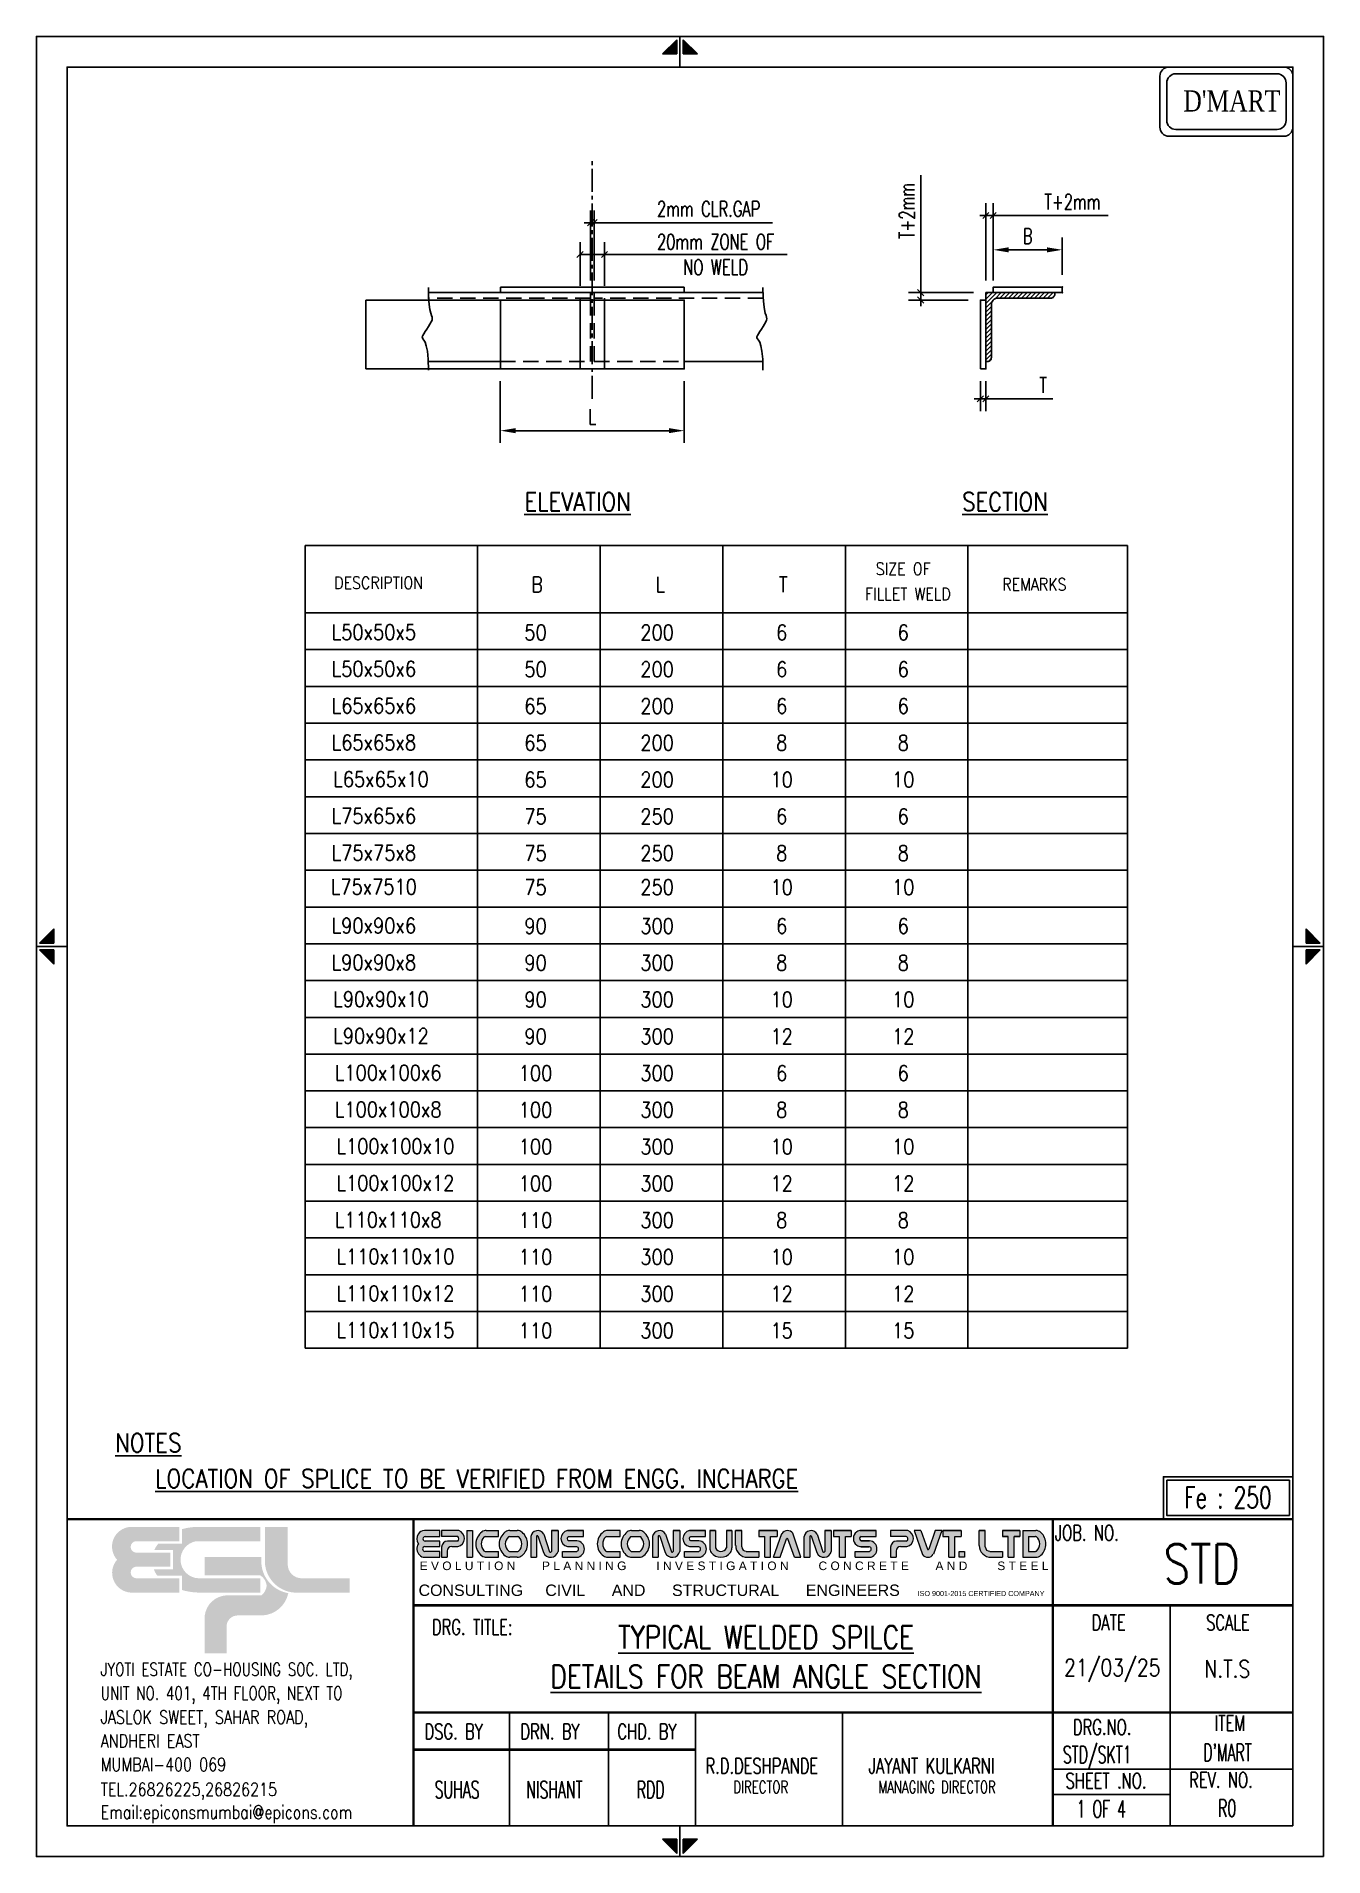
# Model space of a CAD drawing. Header units: millimetres. Extents: x 1506431 to 1626747, y 193580 to 275375.
# Drawn here: x 1506431 to 1527431, y 245675 to 275375 of the extents above; entities that cross this region are included whole.
import ezdxf
from ezdxf.enums import TextEntityAlignment as Align

# ---------------------------------------------------------------- set-up
doc = ezdxf.new("R2010")
doc.units = ezdxf.units.MM
doc.header["$LTSCALE"] = 2
doc.linetypes.add('CENTER2', pattern=[1.125, 0.75, -0.125, 0.125, -0.125])
doc.linetypes.add('HIDDEN', pattern=[0.375, 0.25, -0.125])
doc.layers.add('00 ECPL LOGO', color=250, linetype='Continuous', lineweight=20)
doc.layers.add('00 ELEV-2', color=9, linetype='Continuous', lineweight=30)
for name, color, linetype in [('3CONRED', 1, 'Continuous'), ('BEAM', 4, 'Continuous'), ('CIV-BRC', 3, 'Continuous'), ('CIV-CEN', 1, 'CENTER2'), ('CIV-DIM', 2, 'Continuous'), ('CIV-GIR', 3, 'Continuous'), ('CIV-PLT', 2, 'Continuous'), ('CIV-SYM', 3, 'Continuous'), ('CIV-TBL', 7, 'Continuous'), ('CIV-TIT', 4, 'Continuous'), ('PNA', 8, 'Continuous'), ('S-COLUMN SIZES', 2, 'Continuous'), ('S-TEXT', 2, 'Continuous'), ('S-TEXT-1', 4, 'Continuous'), ('S-TITIL', 6, 'Continuous'), ('S-TITLE', 6, 'Continuous'), ('TEXT', 40, 'Continuous'), ('TEXT (SHEET)', 4, 'Continuous'), ('TEXT NORMAL', 4, 'Continuous'), ('TITEL', 1, 'Continuous'), ('TITLE', 6, 'Continuous')]:
    doc.layers.add(name, color=color, linetype=linetype)
doc.styles.add('ROMAND', font='times.ttf', dxfattribs={"width": 0.7, "height": 1200})
doc.styles.add('ROMANS', font='simplex.shx', dxfattribs={"width": 0.7})
doc.styles.add('SEC. TEXT', font='arial.ttf', dxfattribs={"height": 180})
doc.styles.get("Standard").update_dxf_attribs({"font": 'arial.ttf'})
doc.dimstyles.new('dim100', dxfattribs={"dimtxt": 250, "dimasz": 250, "dimexe": 200, "dimexo": 200, "dimgap": 100, "dimtad": 1, "dimdec": 0, "dimzin": 0, "dimdsep": 46, "dimtxsty": 'ROMANS', "dimcen": 0, "dimclrd": 170, "dimclre": 170, "dimclrt": 4, "dimadec": 0, "dimazin": 0, "dimtfac": 1, "dimtdec": 0, "dimtix": 1, "dimtofl": 0, "dimtmove": 2, "dimatfit": 3, "dimfxl": 0, "dimtolj": 1, "dimtzin": 0, "dimlwd": -1, "dimlwe": -1, "dimarcsym": 0})
doc.dimstyles.get("Standard").update_dxf_attribs({"dimtxt": 0.18, "dimasz": 0.18, "dimexe": 0.18, "dimexo": 0.0625, "dimgap": 0.09, "dimtad": 0, "dimtih": 1, "dimtoh": 1, "dimdec": 4, "dimzin": 0, "dimdsep": 46, "dimtxsty": 'Standard', "dimcen": 0.09, "dimadec": 0, "dimazin": 0, "dimtfac": 1, "dimtdec": 4, "dimtofl": 0, "dimtmove": 0, "dimatfit": 3, "dimfxl": 0, "dimtolj": 1, "dimtzin": 0, "dimarcsym": 0})

msp = doc.modelspace()

# ---------------------------------------------------------------- texts
at = {"layer": 'CIV-TIT', "style": 'ROMANS', "width": 0.85}
for s, p in [('%%uELEVATION', (1515260.40216, 267632.86222)), ('%%uSECTION', (1522233.41576, 267632.86222)), ('%%UNOTES', (1508256, 252276.5)), ('%%ULOCATION OF SPLICE TO BE VERIFIED FROM ENGG. INCHARGE', (1513615, 251694))]:
    msp.add_text(s, height=300, dxfattribs=at).set_placement(p, align=Align.CENTER)
at = {"layer": 'S-TEXT', "style": 'ROMANS', "width": 0.8}
msp.add_text('21/03/25', height=279.415771, dxfattribs=at).set_placement((1523984.0868, 248759.69801), align=Align.MIDDLE_CENTER)
at = {"layer": 'S-TEXT', "style": 'ROMANS'}
for s, width, p in [('N.T.S', 0.8, (1525487.17297, 248738.11094)), ('STD/SKT1', 0.6, (1523178.4373, 247340.11163)), ("D'MART", 0.6, (1525470.41619, 247374.61163)), ('SUHAS', 0.6, (1512929.0962, 246767.28787)), ('NISHANT', 0.6, (1514424.23497, 246767.28787)), ('RDD', 0.6, (1516227.19597, 246767.28787)), ('1 OF 4', 0.6, (1523402.9373, 246452.61163)), ('R0', 0.6, (1525711.27679, 246465.11163))]:
    msp.add_text(s, height=279.415771, dxfattribs=dict(at, width=width)).set_placement(p, align=Align.MIDDLE_LEFT)
at = {"layer": 'S-TEXT-1', "style": 'ROMANS', "width": 0.85}
for s, height, p in [('SIZE OF', 200, (1520573.17394, 266688.1518)), ('DESCRIPTION', 200, (1512014.2379, 266458.82567)), ('B', 250, (1514599.64486, 266433.4457)), ('L', 250, (1516608.34257, 266433.4457)), ('T', 250, (1518615.78875, 266433.4457)), ('REMARKS', 200, (1522713.28178, 266433.4457)), ('FILLET WELD', 200, (1520648.26544, 266278.44662)), ('L50x50x5', 250, (1511937.62317, 265654.82457)), ('50', 250, (1514574.61436, 265648.47958)), ('200', 250, (1516558.28157, 265648.47958)), ('6', 250, (1518590.75825, 265648.47958)), ('6', 250, (1520574.42546, 265648.47958)), ('L50x50x6', 250, (1511937.62317, 265054.82457)), ('50', 250, (1514574.61436, 265048.47958)), ('200', 250, (1516558.28157, 265048.47958)), ('6', 250, (1518590.75825, 265048.47958)), ('6', 250, (1520574.42546, 265048.47958)), ('L65x65x6', 250, (1511937.62317, 264454.82457)), ('65', 250, (1514574.61436, 264448.47958)), ('200', 250, (1516558.28157, 264448.47958)), ('6', 250, (1518590.75825, 264448.47958)), ('6', 250, (1520574.42546, 264448.47958)), ('L65x65x8', 250, (1511937.62317, 263854.82457)), ('65', 250, (1514574.61436, 263848.47958)), ('200', 250, (1516558.28157, 263848.47958)), ('8', 250, (1518590.75825, 263848.47958)), ('8', 250, (1520574.42546, 263848.47958)), ('L65x65x10', 250, (1512054.85865, 263254.82457)), ('65', 250, (1514574.61436, 263248.47958)), ('200', 250, (1516558.28157, 263248.47958)), ('10', 250, (1518590.75825, 263248.47958)), ('10', 250, (1520574.42546, 263248.47958)), ('L75x65x6', 250, (1511937.62317, 262654.82457)), ('75', 250, (1514574.61436, 262648.47958)), ('250', 250, (1516558.28157, 262648.47958)), ('6', 250, (1518590.75825, 262648.47958)), ('6', 250, (1520574.42546, 262648.47958)), ('L75x75x8', 250, (1511937.62317, 262054.82457)), ('75', 250, (1514574.61436, 262048.47958)), ('250', 250, (1516558.28157, 262048.47958)), ('8', 250, (1518590.75825, 262048.47958)), ('8', 250, (1520574.42546, 262048.47958)), ('L75x7510', 250, (1511937.62317, 261499.89873)), ('75', 250, (1514574.61436, 261493.55374)), ('250', 250, (1516558.28157, 261493.55374)), ('10', 250, (1518590.75825, 261493.55374)), ('10', 250, (1520574.42546, 261493.55374)), ('L90x90x6', 250, (1511937.62317, 260865.64676)), ('90', 250, (1514574.61436, 260859.30177)), ('300', 250, (1516558.28157, 260859.30177)), ('6', 250, (1518590.75825, 260859.30177)), ('6', 250, (1520574.42546, 260859.30177)), ('L90x90x8', 250, (1511937.62317, 260265.64676)), ('90', 250, (1514574.61436, 260259.30177)), ('300', 250, (1516558.28157, 260259.30177)), ('8', 250, (1518590.75825, 260259.30177)), ('8', 250, (1520574.42546, 260259.30177)), ('L90x90x10', 250, (1512054.85865, 259665.64676)), ('90', 250, (1514574.61436, 259659.30177)), ('300', 250, (1516558.28157, 259659.30177)), ('10', 250, (1518590.75825, 259659.30177)), ('10', 250, (1520574.42546, 259659.30177)), ('L90x90x12', 250, (1512054.85865, 259065.64676)), ('90', 250, (1514574.61436, 259059.30177)), ('300', 250, (1516558.28157, 259059.30177)), ('12', 250, (1518590.75825, 259059.30177)), ('12', 250, (1520574.42546, 259059.30177)), ('L100x100x6', 250, (1512172.09413, 258465.64676)), ('100', 250, (1514574.61436, 258459.30177)), ('300', 250, (1516558.28157, 258459.30177)), ('6', 250, (1518590.75825, 258459.30177)), ('6', 250, (1520574.42546, 258459.30177)), ('L100x100x8', 250, (1512172.09413, 257865.64676)), ('100', 250, (1514574.61436, 257859.30177)), ('300', 250, (1516558.28157, 257859.30177)), ('8', 250, (1518590.75825, 257859.30177)), ('8', 250, (1520574.42546, 257859.30177)), ('L100x100x10', 250, (1512289.32961, 257265.64676)), ('100', 250, (1514574.61436, 257259.30177)), ('300', 250, (1516558.28157, 257259.30177)), ('10', 250, (1518590.75825, 257259.30177)), ('10', 250, (1520574.42546, 257259.30177)), ('L100x100x12', 250, (1512289.32961, 256665.64676)), ('100', 250, (1514574.61436, 256659.30177)), ('300', 250, (1516558.28157, 256659.30177)), ('12', 250, (1518590.75825, 256659.30177)), ('12', 250, (1520574.42546, 256659.30177)), ('L110x110x8', 250, (1512172.09413, 256065.64676)), ('110', 250, (1514574.61436, 256059.30177)), ('300', 250, (1516558.28157, 256059.30177)), ('8', 250, (1518590.75825, 256059.30177)), ('8', 250, (1520574.42546, 256059.30177)), ('L110x110x10', 250, (1512289.32961, 255465.64676)), ('110', 250, (1514574.61436, 255459.30177)), ('300', 250, (1516558.28157, 255459.30177)), ('10', 250, (1518590.75825, 255459.30177)), ('10', 250, (1520574.42546, 255459.30177)), ('L110x110x12', 250, (1512289.32961, 254865.64676)), ('110', 250, (1514574.61436, 254859.30177)), ('300', 250, (1516558.28157, 254859.30177)), ('12', 250, (1518590.75825, 254859.30177)), ('12', 250, (1520574.42546, 254859.30177)), ('L110x110x15', 250, (1512289.32961, 254265.64676)), ('110', 250, (1514574.61436, 254259.30177)), ('300', 250, (1516558.28157, 254259.30177)), ('15', 250, (1518590.75825, 254259.30177)), ('15', 250, (1520574.42546, 254259.30177))]:
    msp.add_text(s, height=height, dxfattribs=at).set_placement(p, align=Align.MIDDLE)
at = {"layer": 'S-TITIL', "color": 1, "style": 'ROMANS', "width": 0.8}
for s, height, p in [('STD', 638.297872, (1525440.69894, 250451.88444)), ('%%UTYPICAL WELDED SPILCE', 372.3404255, (1518335.85899, 249256.78961)), ('%%UDETAILS FOR BEAM ANGLE SECTION', 372.3404255, (1518335.85899, 248613.28961))]:
    msp.add_text(s, height=height, dxfattribs=at).set_placement(p, align=Align.MIDDLE_CENTER)
at = {"layer": 'S-TITLE', "style": 'ROMANS', "width": 0.7}
msp.add_text('Fe : 250', height=344.833887, dxfattribs=at).set_placement((1525157.37209, 251362.69045, 232575184.54032))
at = {"layer": 'TITEL', "color": 2, "linetype": 'Continuous', "style": 'ROMAND', "width": 0.8}
msp.add_text("D'MART", height=345.006998, dxfattribs=at).set_placement((1525144.22329, 274149.8208))

# ---------------------------------------------------------------- blocks, each defined once
blk = doc.blocks.new('_Oblique')
at = {"color": 0, "linetype": 'ByBlock', "lineweight": -2}
blk.add_line((-0.5, -0.5), (0.5, 0.5), dxfattribs=at)
blk = doc.blocks.new('*D26')
at = {"layer": 'CIV-DIM', "color": 170}
for p, q in [((1520858, 273111), (1520858, 271194)), ((1521722, 271194), (1520658, 271194)), ((1520858, 271194), (1520858, 271294)), ((1520858, 271074), (1520858, 271194)), ((1521632, 271074), (1520658, 271074)), ((1520858, 271074), (1520858, 270974))]:
    blk.add_line(p, q, dxfattribs=at)
at = {"layer": 'Defpoints', "color": 0, "lineweight": -2}
for p in [(1520858, 271194), (1521922, 271194), (1521832, 271074)]:
    blk.add_point(p, dxfattribs=at)
at = {"layer": 'CIV-DIM', "color": 170, "xscale": 100, "yscale": 100, "zscale": 100}
for p, rotation in [((1520858, 271194), 270), ((1520858, 271074), 90)]:
    blk.add_blockref('_Oblique', p, dxfattribs=dict(at, rotation=rotation))
at = {"layer": 'CIV-DIM', "color": 4, "insert": (1520633, 272528), "char_height": 250, "attachment_point": 5, "rotation": 90, "style": 'ROMANS'}
blk.add_mtext('\\A1;T+2mm', dxfattribs=at)
blk = doc.blocks.new('*D24')
at = {"layer": 'CIV-DIM', "color": 170}
for p, q in [((1514000, 269749), (1514000, 268742)), ((1517000, 269749), (1517000, 268742)), ((1514250, 268942), (1516750, 268942))]:
    blk.add_line(p, q, dxfattribs=at)
at = {"layer": 'CIV-DIM', "color": 170, "lineweight": -2}
for points in [[(1514250, 268984), (1514250, 268901), (1514000, 268942)], [(1516750, 268984), (1516750, 268901), (1517000, 268942)]]:
    blk.add_solid(points, dxfattribs=at)
at = {"layer": 'Defpoints', "color": 0, "lineweight": -2}
for p in [(1514000, 269949), (1517000, 269949), (1517000, 268942)]:
    blk.add_point(p, dxfattribs=at)
at = {"layer": 'CIV-DIM', "color": 4, "insert": (1515500, 269167), "char_height": 250, "attachment_point": 5, "style": 'ROMANS'}
blk.add_mtext('\\A1;L', dxfattribs=at)
blk = doc.blocks.new('*D25')
at = {"layer": 'CIV-DIM', "color": 170}
for p, q in [((1515470, 271394), (1515470, 272536)), ((1515530, 271394), (1515530, 272536)), ((1515470, 272336), (1515370, 272336)), ((1515470, 272336), (1515530, 272336)), ((1515530, 272336), (1515630, 272336)), ((1518438, 272336), (1515530, 272336))]:
    blk.add_line(p, q, dxfattribs=at)
at = {"layer": 'Defpoints', "color": 0, "lineweight": -2}
for p in [(1515530, 272336), (1515470, 271194), (1515530, 271194)]:
    blk.add_point(p, dxfattribs=at)
at = {"layer": 'CIV-DIM', "color": 170, "xscale": 100, "yscale": 100, "zscale": 100}
blk.add_blockref('_Oblique', (1515470, 272336), dxfattribs=at)
at = {"layer": 'CIV-DIM', "color": 170, "xscale": 100, "yscale": 100, "zscale": 100, "rotation": 180}
blk.add_blockref('_Oblique', (1515530, 272336), dxfattribs=at)
at = {"layer": 'CIV-DIM', "color": 4, "insert": (1517400, 272561), "char_height": 250, "attachment_point": 5, "style": 'ROMANS'}
blk.add_mtext('\\A1;2mm CLR.GAP', dxfattribs=at)
blk = doc.blocks.new('*D15')
at = {"layer": 'CIV-DIM', "color": 170}
for p, q in [((1515300, 271304), (1515300, 272016)), ((1515700, 271816), (1515300, 271816)), ((1515700, 271304), (1515700, 272016)), ((1518680, 271816), (1515700, 271816))]:
    blk.add_line(p, q, dxfattribs=at)
at = {"layer": 'Defpoints', "color": 0, "lineweight": -2}
for p in [(1515300, 271816), (1515300, 271104), (1515700, 271104)]:
    blk.add_point(p, dxfattribs=at)
at = {"layer": 'CIV-DIM', "color": 170, "xscale": 100, "yscale": 100, "zscale": 100, "rotation": 180}
blk.add_blockref('_Oblique', (1515300, 271816), dxfattribs=at)
at = {"layer": 'CIV-DIM', "color": 170, "xscale": 100, "yscale": 100, "zscale": 100}
blk.add_blockref('_Oblique', (1515700, 271816), dxfattribs=at)
at = {"layer": 'CIV-DIM', "color": 4, "insert": (1517513, 271816), "char_height": 250, "attachment_point": 5, "style": 'ROMANS'}
blk.add_mtext('\\A1;20mm ZONE OF \\PNO WELD', dxfattribs=at)
blk = doc.blocks.new('*D16')
at = {"layer": 'CIV-BRC', "color": 0, "lineweight": -2}
for p, q in [((1513999, 271074), (1511807, 271074)), ((1511808, 271073), (1511808, 270512)), ((1511808, 269951), (1511808, 270511)), ((1513999, 269949), (1511807, 269949))]:
    blk.add_line(p, q, dxfattribs=at)
for points in [[(1511808, 271073), (1511809, 271073), (1511808, 271074)], [(1511808, 269951), (1511809, 269951), (1511808, 269949)]]:
    blk.add_solid(points, dxfattribs=at)
at = {"layer": 'Defpoints', "color": 0, "lineweight": -2}
for p in [(1514000, 271074), (1511808, 269949), (1514000, 269949)]:
    blk.add_point(p, dxfattribs=at)
at = {"layer": 'CIV-BRC', "color": 0, "insert": (1511808, 270512), "char_height": 0.18, "attachment_point": 5}
blk.add_mtext('\\A1;B', dxfattribs=at)
blk = doc.blocks.new('*D17')
at = {"layer": 'CIV-DIM', "color": 170}
for p, q in [((1521832, 269749), (1521832, 269262)), ((1521922, 269749), (1521922, 269262)), ((1521832, 269462), (1521732, 269462)), ((1521832, 269462), (1521922, 269462)), ((1521922, 269462), (1522022, 269462)), ((1523014, 269462), (1521922, 269462))]:
    blk.add_line(p, q, dxfattribs=at)
at = {"layer": 'Defpoints', "color": 0, "lineweight": -2}
for p in [(1521832, 269949), (1521922, 269949), (1521922, 269462)]:
    blk.add_point(p, dxfattribs=at)
at = {"layer": 'CIV-DIM', "color": 170, "xscale": 100, "yscale": 100, "zscale": 100}
blk.add_blockref('_Oblique', (1521832, 269462), dxfattribs=at)
at = {"layer": 'CIV-DIM', "color": 170, "xscale": 100, "yscale": 100, "zscale": 100, "rotation": 180}
blk.add_blockref('_Oblique', (1521922, 269462), dxfattribs=at)
at = {"layer": 'CIV-DIM', "color": 4, "insert": (1522856, 269687), "char_height": 250, "attachment_point": 5, "style": 'ROMANS'}
blk.add_mtext('\\A1;T', dxfattribs=at)
blk = doc.blocks.new('*X3')
at = {"color": 0}
for p, q in [((1426.2, 2600), (1443.9, 2617.7)), ((1426.2, 2607.1), (1436.8, 2617.7)), ((1426.2, 2614.2), (1429.7, 2617.7)), ((1440.6, 2607.3), (1450.9, 2617.7)), ((1449, 2608.7), (1458, 2617.7)), ((1456.1, 2608.7), (1465.1, 2617.7)), ((1463.2, 2608.7), (1472.2, 2617.7)), ((1470.2, 2608.7), (1479.2, 2617.7)), ((1477.3, 2608.7), (1486.3, 2617.7)), ((1484.4, 2608.7), (1493.4, 2617.7)), ((1491.4, 2608.7), (1500.4, 2617.7)), ((1498.5, 2608.7), (1507.5, 2617.7)), ((1505.6, 2608.7), (1514.6, 2617.7)), ((1512.7, 2608.7), (1521.7, 2617.7)), ((1519.7, 2608.7), (1528.7, 2617.7)), ((1526.8, 2608.7), (1535.8, 2617.7)), ((1426.2, 2593), (1436.6, 2603.3)), ((1426.2, 2585.9), (1435.2, 2594.9)), ((1426.2, 2578.8), (1435.2, 2587.8)), ((1534.3, 2609.1), (1538.4, 2613.2)), ((1426.2, 2571.8), (1435.2, 2580.8)), ((1426.2, 2564.7), (1435.2, 2573.7)), ((1426.2, 2557.6), (1435.2, 2566.6)), ((1426.2, 2550.5), (1435.2, 2559.5)), ((1426.2, 2543.5), (1435.2, 2552.5)), ((1426.2, 2536.4), (1435.2, 2545.4)), ((1426.2, 2529.3), (1435.2, 2538.3)), ((1426.2, 2522.3), (1435.2, 2531.3)), ((1426.2, 2515.2), (1435.2, 2524.2)), ((1426.2, 2508.1), (1435.2, 2517.1)), ((1430.8, 2505.6), (1434.9, 2509.7))]:
    blk.add_line(p, q, dxfattribs=at)
blk = doc.blocks.new('*D18')
at = {"layer": 'CIV-DIM', "color": 170}
for p, q in [((1522042, 271484), (1522042, 272093)), ((1523167, 271484), (1523167, 272093)), ((1522292, 271893), (1522917, 271893))]:
    blk.add_line(p, q, dxfattribs=at)
at = {"layer": 'CIV-DIM', "color": 170, "lineweight": -2}
for points in [[(1522292, 271934), (1522292, 271851), (1522042, 271893)], [(1522917, 271934), (1522917, 271851), (1523167, 271893)]]:
    blk.add_solid(points, dxfattribs=at)
at = {"layer": 'Defpoints', "color": 0, "lineweight": -2}
for p in [(1523167, 271893), (1522042, 271284), (1523167, 271284)]:
    blk.add_point(p, dxfattribs=at)
at = {"layer": 'CIV-DIM', "color": 4, "insert": (1522605, 272118), "char_height": 250, "attachment_point": 5, "style": 'ROMANS'}
blk.add_mtext('\\A1;B', dxfattribs=at)
blk = doc.blocks.new('MID')
at = {"layer": 'TEXT'}
for p, q in [((0, 0), (10, 0)), ((8.94, 1.07), (4.27, 5.74)), ((4.27, 5.74), (4.27, 1.07)), ((4.27, 1.07), (8.94, 1.07)), ((8.94, -1.07), (4.27, -5.74)), ((4.27, -1.07), (8.94, -1.07)), ((4.27, -5.74), (4.27, -1.07))]:
    blk.add_line(p, q, dxfattribs=at)
for points in [[(4.27, 5.74), (8.94, 1.07), (4.27, 1.07)], [(4.27, -5.74), (8.94, -1.07), (4.27, -1.07)]]:
    blk.add_solid(points, dxfattribs=at)
blk = doc.blocks.new('ecpl logo')
at = {"layer": '00 ECPL LOGO'}
for color, points in [(256, [(351, -827, 0.621111), (586, -1401), (1442, -1401), (1442, -1151), (682, -1151, -0.917622), (682, -948), (1285, -948), (1285, -702), (682, -702, -0.926164), (682, -501), (1442, -501), (1442, -251), (581, -251, 0.621111), (351, -827)]), (152, [(2940, -251), (2940, -863, 0.384329), (3453, -1401), (4422, -1401), (4422, -1151), (3582, -1151, -0.414214), (3340, -908), (3340, -251)]), (140, [(1887, -779), (1887, -1102), (2862, -1102, -0.232111), (2971, -1281, -0.194401), (2883, -1450), (2269, -1450, 0.364674), (1887, -1802), (1887, -2463), (2269, -2463), (2269, -1996, -0.414214), (2462, -1802), (2899, -1802, 0.338499), (3350, -1412, -0.371272), (2877, -839), (2877, -779)])]:
    blk.add_hatch(color=color, dxfattribs=at).paths.add_polyline_path(points)
h = blk.add_hatch(color=253, dxfattribs=at)
h.dxf.hatch_style = 1
h.paths.add_polyline_path([(995, -993, 0.07148), (1056, -1106), (1486, -1106), (1486, -1356, 0.065387), (1776, -1401), (2862, -1401), (2862, -1151), (1776, -1151, -0.910826), (1742, -501), (2862, -501), (2862, -251), (1776, -251, 0.069483), (1486, -291), (1486, -546), (1071, -546, 0.072407), (1003, -657), (1329, -657), (1329, -993)])
blk = doc.blocks.new('A4')
at = {"layer": '00 ECPL LOGO'}
h = blk.add_hatch(color=7, dxfattribs=at)
h.dxf.hatch_style = 1
h.paths.add_polyline_path([(247453, 1047), (247453, 1139), (247221, 1139, 0.261636), (247124, 1085, 0.285841), (247126, 937, 0.344902), (247143, 764, 0.204992), (247225, 729), (247453, 729), (247453, 820), (247230, 820, -1), (247225, 894), (247453, 894), (247453, 977), (247230, 977, -1), (247229, 1047)])
h = blk.add_hatch(color=7, dxfattribs=at)
h.dxf.hatch_style = 1
h.paths.add_polyline_path([(247745, 1139), (247483, 1139), (247483, 1047), (247732, 1047, -0.440545), (247732, 977), (247574, 977, 0.414214), (247483, 886), (247483, 729), (247568, 729), (247568, 825, -0.414214), (247637, 894), (247732, 894, 0.757811)])
h.paths.add_polyline_path([(247957, 1139), (247868, 1139), (247868, 729), (247957, 729)])
h.paths.add_polyline_path([(248355, 1139), (248167, 1139, 0.154275), (248102, 1119, 0.519672), (248102, 750, 0.154275), (248167, 729), (248355, 729), (248355, 820), (248148, 820, -0.210356), (248131, 828, -0.388707), (248131, 1039, -0.210356), (248148, 1047), (248355, 1047)])
h.paths.add_polyline_path([(248643, 1139), (248527, 1139, 0.159018), (248460, 1118, 0.507969), (248460, 751, 0.159018), (248527, 729), (248643, 729, 0.173791), (248715, 755, 0.472311), (248715, 1114, 0.173791)])
h.paths.add_polyline_path([(248651, 1047, -0.185052), (248666, 1041, -0.445894), (248666, 826, -0.185052), (248651, 820), (248522, 820, -0.185052), (248507, 826, -0.445894), (248507, 1041, -0.185052), (248522, 1047)], flags=16)
h.paths.add_polyline_path([(249049, 1084, 0.723435), (248849, 1047), (248849, 729), (248938, 729), (248938, 1047, -0.723435), (248960, 1056), (249044, 801, 0.724077), (249268, 820), (249268, 1139), (249166, 1139), (249166, 822, -0.755661), (249139, 813)])
h.paths.add_polyline_path([(249659, 1139), (249413, 1139, 0.823713), (249413, 892), (249558, 892, -0.713272), (249558, 820), (249337, 820), (249337, 729), (249558, 729, 0.900309), (249558, 984), (249430, 984, -0.746931), (249430, 1047), (249659, 1047)])
h = blk.add_hatch(color=7, dxfattribs=at)
h.dxf.hatch_style = 1
h.paths.add_polyline_path([(250219, 1139), (250031, 1139, 0.154275), (249966, 1119, 0.519672), (249966, 750, 0.154275), (250031, 729), (250219, 729), (250219, 820), (250011, 820, -0.210932), (249995, 828, -0.385278), (249994, 1039, -0.212895), (250011, 1047), (250219, 1047)])
h.paths.add_polyline_path([(250585, 1114, 0.173792), (250513, 1139), (250397, 1139, 0.159018), (250330, 1118, 0.507969), (250330, 751, 0.159018), (250397, 729), (250513, 729, 0.173792), (250585, 755, 0.472311)])
h.paths.add_polyline_path([(250521, 1047, -0.185053), (250536, 1041, -0.445893), (250536, 826, -0.185053), (250521, 820), (250392, 820, -0.185053), (250377, 826, -0.445893), (250377, 1041, -0.185053), (250392, 1047)], flags=16)
h.paths.add_polyline_path([(250717, 1047), (250717, 729), (250806, 729), (250806, 1047, -0.436861), (250818, 1060, -0.319738), (250829, 1052), (250912, 801, 0.724077), (251136, 820), (251136, 1139), (251034, 1139), (251034, 822, -0.755661), (251007, 813), (250917, 1084, 0.723435)])
h.paths.add_polyline_path([(251530, 1139), (251284, 1139, 0.823713), (251284, 892), (251429, 892, -0.713272), (251429, 820), (251208, 820), (251208, 729), (251429, 729, 0.900309), (251429, 984), (251302, 984, -0.746931), (251302, 1047), (251530, 1047)])
h.paths.add_polyline_path([(251683, 1139), (251595, 1139), (251595, 872, 0.160106), (251617, 804, 0.505303), (251913, 804, 0.160106), (251935, 872), (251935, 1139), (251849, 1139), (251849, 872, -0.621318), (251683, 872)])
h.paths.add_polyline_path([(252085, 1139), (251992, 1139), (251992, 911, 0.414214), (252175, 729), (252347, 729), (252347, 820), (252154, 820, -0.414214), (252085, 889)])
h.paths.add_polyline_path([(252628, 1139), (252347, 1139), (252347, 1049), (252439, 1049), (252439, 729), (252527, 729), (252527, 1049), (252628, 1049)])
h.paths.add_polyline_path([(252869, 1097, 0.539211), (252702, 1092), (252571, 729), (252674, 729), (252771, 1014, -0.708617), (252793, 1014), (252895, 729), (252994, 729)])
h.paths.add_polyline_path([(253241, 1084, 0.723435), (253040, 1047), (253040, 729), (253129, 729), (253129, 1047, -0.723435), (253151, 1056), (253235, 801, 0.724077), (253459, 820), (253459, 1139), (253357, 1139), (253357, 822, -0.755661), (253330, 813)])
h.paths.add_polyline_path([(253764, 1139), (253495, 1139), (253495, 1049), (253587, 1049), (253587, 729), (253676, 729), (253676, 1049), (253764, 1049)])
h.paths.add_polyline_path([(254145, 1139), (253916, 1139, 0.157568), (253849, 1118, 0.511532), (253849, 913, 0.157569), (253916, 892), (254044, 892, -0.713272), (254044, 820), (253823, 820), (253823, 729), (254044, 729, 0.900308), (254044, 984), (253921, 984), (253917, 984, -0.722204), (253917, 1049), (254145, 1049)])
h = blk.add_hatch(color=7, dxfattribs=at)
h.dxf.hatch_style = 1
h.paths.add_polyline_path([(254630, 1139), (254369, 1139), (254369, 1047), (254607, 1047, -0.270444), (254627, 1035, -0.26297), (254627, 989, -0.270444), (254607, 977), (254460, 977, 0.414214), (254369, 886), (254369, 729), (254454, 729), (254454, 825, -0.414214), (254522, 894), (254618, 894, 0.757811)])
h.paths.add_polyline_path([(254830, 1139), (254731, 1139), (254856, 772, 0.539211), (255024, 777), (255155, 1139), (255051, 1139), (254954, 855, -0.708617), (254932, 855)])
h.paths.add_polyline_path([(255452, 1139), (255171, 1139), (255171, 1049), (255262, 1049), (255262, 729), (255351, 729), (255351, 1049), (255452, 1049)])
h.paths.add_polyline_path([(255820, 1139), (255727, 1139), (255727, 911, 0.414214), (255910, 729), (256082, 729), (256082, 820), (255889, 820, -0.414214), (255820, 889)])
h.paths.add_polyline_path([(255502, 820), (255418, 820), (255418, 729), (255502, 729)])
h = blk.add_hatch(color=7, dxfattribs=at)
h.dxf.hatch_style = 1
h.paths.add_polyline_path([(256082, 1139), (256082, 1049), (256173, 1049), (256173, 729), (256262, 729), (256262, 1049), (256350, 1049), (256350, 1139)])
h.paths.add_polyline_path([(256394, 1139), (256394, 729), (256595, 729, 0.189446), (256673, 760, 0.435754), (256673, 1109, 0.189446), (256595, 1139)])
h.paths.add_polyline_path([(256598, 1049, -0.519112), (256598, 820), (256481, 820), (256481, 1049)], flags=16)
at = {"layer": '00 ECPL LOGO', "color": 7}
for p, q in [((247453, 1139), (247221, 1139)), ((247453, 1047), (247453, 1139)), ((247745, 1139), (247483, 1139)), ((247483, 1139), (247483, 1047)), ((247868, 1139), (247957, 1139)), ((247868, 1139), (247868, 729)), ((247957, 1139), (247957, 729)), ((248167, 1139), (248355, 1139)), ((248355, 1047), (248355, 1139)), ((248527, 1139), (248643, 1139)), ((249166, 1139), (249268, 1139)), ((249268, 1139), (249166, 1139)), ((249166, 1139), (249166, 820)), ((249268, 1139), (249268, 820)), ((249413, 1139), (249659, 1139)), ((249659, 1139), (249413, 1139)), ((249659, 1047), (249659, 1139)), ((250219, 1139), (250031, 1139)), ((250219, 1047), (250219, 1139)), ((250397, 1139), (250513, 1139)), ((251034, 1139), (251136, 1139)), ((251034, 1139), (251136, 1139)), ((251136, 1139), (251034, 1139)), ((251034, 1139), (251034, 820)), ((251136, 1139), (251136, 820)), ((251284, 1139), (251530, 1139)), ((251284, 1139), (251530, 1139)), ((251530, 1139), (251284, 1139)), ((251530, 1047), (251530, 1139)), ((251595, 1139), (251683, 1139)), ((251683, 1139), (251595, 1139)), ((251595, 1139), (251595, 872)), ((251683, 1139), (251683, 872)), ((251849, 1139), (251935, 1139)), ((251935, 1139), (251849, 1139)), ((251849, 1139), (251849, 872)), ((251935, 1139), (251935, 872)), ((251992, 1139), (252085, 1139)), ((252085, 1139), (251992, 1139)), ((251992, 911), (251992, 1139)), ((252085, 889), (252085, 1139)), ((252347, 1139), (252628, 1139)), ((252628, 1139), (252347, 1139)), ((252347, 1139), (252347, 1049)), ((252628, 1139), (252628, 1049)), ((253357, 1139), (253459, 1139)), ((253357, 1139), (253459, 1139)), ((253459, 1139), (253357, 1139)), ((253357, 1139), (253459, 1139)), ((253357, 1139), (253357, 820)), ((253459, 1139), (253459, 820)), ((253495, 1139), (253764, 1139)), ((253764, 1139), (253495, 1139)), ((253495, 1139), (253764, 1139)), ((253495, 1139), (253764, 1139)), ((253764, 1139), (253495, 1139)), ((253495, 1139), (253495, 1049)), ((253764, 1139), (253764, 1049)), ((253899, 1139), (254145, 1139)), ((253899, 1139), (254145, 1139)), ((254145, 1139), (253916, 1139)), ((254145, 1047), (254145, 1139)), ((254630, 1139), (254369, 1139)), ((254369, 1139), (254369, 1047)), ((254830, 1139), (254731, 1139)), ((254830, 1139), (254731, 1139)), ((254731, 1139), (254856, 772)), ((254830, 1139), (254932, 855)), ((255051, 1139), (254954, 855)), ((255155, 1139), (255024, 777)), ((255155, 1139), (255051, 1139)), ((255097, 1139), (255051, 1139)), ((255155, 1139), (255051, 1139)), ((255171, 1139), (255452, 1139)), ((255452, 1139), (255171, 1139)), ((255171, 1139), (255452, 1139)), ((255171, 1139), (255452, 1139)), ((255171, 1139), (255452, 1139)), ((255171, 1139), (255171, 1049)), ((255452, 1139), (255452, 1049)), ((255727, 1139), (255820, 1139)), ((255820, 1139), (255727, 1139)), ((255727, 911), (255727, 1139)), ((255820, 889), (255820, 1139)), ((256082, 1139), (256350, 1139)), ((256350, 1139), (256082, 1139)), ((256082, 1139), (256082, 1049)), ((256350, 1139), (256350, 1049)), ((256394, 1139), (256595, 1139)), ((256394, 1139), (256394, 729)), ((247225, 894), (247453, 894)), ((247230, 1047), (247453, 1047)), ((247453, 977), (247230, 977)), ((247453, 894), (247453, 977)), ((247732, 1047), (247483, 1047)), ((247483, 886), (247483, 729)), ((247732, 977), (247574, 977)), ((247637, 894), (247732, 894)), ((248148, 1047), (248355, 1047)), ((248522, 1047), (248651, 1047)), ((248849, 1047), (248849, 729)), ((248938, 1047), (248938, 729)), ((248960, 1056), (249044, 801)), ((249049, 1084), (249139, 813)), ((249268, 1047), (249268, 1047)), ((249558, 892), (249413, 892)), ((249430, 1047), (249659, 1047)), ((249558, 984), (249430, 984)), ((250011, 1047), (250219, 1047)), ((250392, 1047), (250521, 1047)), ((250717, 1047), (250717, 729)), ((250806, 1047), (250806, 729)), ((250829, 1052), (250912, 801)), ((250917, 1084), (251007, 813)), ((251136, 1047), (251136, 1047)), ((251429, 892), (251284, 892)), ((251302, 1047), (251530, 1047)), ((251429, 984), (251302, 984)), ((252347, 1049), (252439, 1049)), ((252439, 729), (252439, 1049)), ((252527, 729), (252527, 1049)), ((252527, 1049), (252628, 1049)), ((252571, 729), (252702, 1092)), ((252674, 729), (252771, 1014)), ((252895, 729), (252793, 1014)), ((252994, 729), (252869, 1097)), ((253040, 1047), (253040, 729)), ((253129, 1047), (253129, 729)), ((253151, 1056), (253235, 801)), ((253241, 1084), (253330, 813)), ((253459, 1047), (253459, 1047)), ((253495, 1049), (253587, 1049)), ((253495, 1049), (253587, 1049)), ((253587, 729), (253587, 1049)), ((253676, 729), (253676, 1049)), ((253676, 1049), (253764, 1049)), ((253676, 1049), (253764, 1049)), ((254044, 892), (253899, 892)), ((253916, 892), (254034, 892)), ((253917, 1049), (254145, 1049)), ((254044, 984), (253917, 984)), ((253921, 984), (254044, 984)), ((254607, 1047), (254369, 1047)), ((254369, 886), (254369, 729)), ((254607, 977), (254460, 977)), ((254522, 894), (254618, 894)), ((255171, 1049), (255262, 1049)), ((255171, 1049), (255262, 1049)), ((255262, 729), (255262, 1049)), ((255351, 729), (255351, 1049)), ((255351, 1049), (255452, 1049)), ((255351, 1049), (255452, 1049)), ((256082, 1049), (256173, 1049)), ((256173, 1049), (256082, 1049)), ((256173, 729), (256173, 1049)), ((256262, 729), (256262, 1049)), ((256262, 1049), (256350, 1049)), ((256262, 1049), (256350, 1049)), ((256350, 1049), (256262, 1049)), ((256481, 1049), (256481, 820)), ((256481, 1049), (256590, 1049)), ((247453, 820), (247225, 820)), ((247225, 729), (247453, 729)), ((247453, 729), (247453, 820)), ((247483, 729), (247568, 729)), ((247568, 825), (247568, 729)), ((247868, 729), (247957, 729)), ((248148, 820), (248355, 820)), ((248167, 729), (248355, 729)), ((248355, 729), (248355, 820)), ((248522, 820), (248651, 820)), ((248643, 729), (248527, 729)), ((248849, 729), (248938, 729)), ((249148, 729), (249166, 729)), ((249166, 730), (249166, 729)), ((249268, 820), (249268, 820)), ((249337, 729), (249337, 820)), ((249337, 820), (249558, 820)), ((249337, 729), (249558, 729)), ((249337, 729), (249558, 729)), ((250011, 820), (250219, 820)), ((250031, 729), (250219, 729)), ((250219, 729), (250219, 820)), ((250392, 820), (250521, 820)), ((250397, 729), (250513, 729)), ((250717, 729), (250806, 729)), ((250717, 729), (250806, 729)), ((250717, 729), (250806, 729)), ((251208, 729), (251208, 820)), ((251208, 820), (251429, 820)), ((251208, 820), (251429, 820)), ((251208, 729), (251429, 729)), ((251208, 729), (251429, 729)), ((251208, 729), (251429, 729)), ((252154, 820), (252347, 820)), ((252175, 729), (252347, 729)), ((252175, 729), (252347, 729)), ((252347, 820), (252347, 729)), ((252439, 729), (252527, 729)), ((252439, 729), (252527, 729)), ((252571, 729), (252674, 729)), ((252628, 729), (252674, 729)), ((252895, 729), (252994, 729)), ((252895, 729), (252994, 729)), ((253040, 729), (253129, 729)), ((253040, 729), (253129, 729)), ((253040, 729), (253129, 729)), ((253459, 820), (253459, 820)), ((253587, 729), (253676, 729)), ((253587, 729), (253676, 729)), ((253587, 729), (253676, 729)), ((253587, 729), (253676, 729)), ((253823, 729), (253823, 820)), ((253823, 820), (254044, 820)), ((253823, 820), (254044, 820)), ((253823, 820), (254044, 820)), ((253823, 729), (254044, 729)), ((253823, 729), (254044, 729)), ((253823, 729), (254044, 729)), ((253823, 729), (254044, 729)), ((253823, 729), (254044, 729)), ((254369, 729), (254454, 729)), ((254454, 825), (254454, 729)), ((255262, 729), (255351, 729)), ((255262, 729), (255351, 729)), ((255262, 729), (255351, 729)), ((255889, 820), (256082, 820)), ((255910, 729), (256082, 729)), ((255910, 729), (256082, 729)), ((256082, 820), (256082, 729)), ((256173, 729), (256262, 729)), ((256173, 729), (256262, 729)), ((256173, 729), (256262, 729)), ((256173, 729), (256262, 729)), ((256187, 729), (256262, 729)), ((256187, 729), (256262, 729)), ((256187, 729), (256262, 729)), ((256187, 729), (256262, 729)), ((256394, 729), (256595, 729)), ((256481, 820), (256590, 820))]:
    blk.add_line(p, q, dxfattribs=at)
blk.add_lwpolyline([(255418, 820), (255502, 820), (255502, 729), (255418, 729)], close=True, dxfattribs=at)
for centre, radius, start, end in [((247221, 1026), 114, 90, 148.648), ((247704, 1018), 128, 282.7188, 71.3398), ((248232, 934), 225, 125.0807, 234.9193), ((248167, 1026), 114, 90, 125.0807), ((248593, 934), 227, 126.1417, 233.8583), ((248527, 1026), 114, 90, 126.1417), ((248643, 1026), 114, 50.5638, 90), ((248955, 1032), 107, 28.75, 172.2831), ((249437, 1016), 126, 101.0425, 258.9575), ((250095, 934), 225, 125.0807, 234.9193), ((250031, 1026), 114, 90, 125.0807), ((250463, 934), 227, 126.1417, 233.8583), ((250397, 1026), 114, 90, 126.1417), ((250513, 1026), 114, 50.5638, 90), ((250823, 1032), 107, 28.75, 172.2831), ((251308, 1016), 126, 101.0425, 258.9575), ((252787, 1039), 100, 35.166, 148.5022), ((253147, 1032), 107, 28.75, 172.2831), ((253923, 1016), 126, 125.818, 234.182), ((253916, 1026), 114, 90, 125.818), ((254590, 1018), 128, 282.7188, 71.3398), ((256595, 1026), 114, 47.0907, 90), ((247244, 1012), 140, 148.648, 212.4563), ((247244, 861), 140, 147.5437, 223.6612), ((247228, 857), 36.8, 94.0242, 265.9758), ((247230, 1012), 34.7, 88.7637, 271.2363), ((247574, 886), 91.1, 90, 180), ((247637, 825), 68.3, 90, 180), ((247700, 1012), 47, 312.4487, 47.5513), ((248247, 934), 157, 137.5171, 222.4829), ((248148, 1024), 22.8, 90, 137.5171), ((248603, 934), 144, 131.9364, 228.0636), ((248522, 1024), 22.8, 90, 131.9364), ((248651, 1024), 22.8, 48.0636, 90), ((248569, 934), 144, 311.9364, 48.0636), ((248568, 934), 232, 309.4362, 50.5638), ((248950, 1048), 12.7, 40.0191, 183.5523), ((249440, 1015), 32.9, 106.4856, 253.5144), ((249544, 856), 128, 276.006, 83.994), ((249546, 856), 37.8, 289.0016, 70.9984), ((250111, 934), 158, 138.0741, 222.3563), ((250011, 1024), 22.8, 90, 138.0741), ((250473, 934), 144, 131.9364, 228.0636), ((250392, 1024), 22.8, 90, 131.9364), ((250521, 1024), 22.8, 48.0636, 90), ((250439, 934), 144, 311.9364, 48.0636), ((250438, 934), 232, 309.4362, 50.5638), ((250818, 1048), 12.7, 89.1577, 183.5523), ((250818, 1049), 11.4, 18.2334, 89.1577), ((251311, 1015), 32.9, 106.4856, 253.5144), ((251416, 856), 128, 276.006, 83.994), ((251417, 856), 37.8, 289.0016, 70.9984), ((251708, 872), 114, 180, 216.3848), ((251766, 913), 92.7, 206.2931, 333.7069), ((251821, 872), 114, 323.6152, 0), ((252175, 911), 182, 180, 270), ((252154, 889), 68.3, 180, 270), ((252782, 1010), 11.4, 19.7665, 161.0546), ((253142, 1048), 12.7, 40.0191, 183.5523), ((253916, 1006), 114, 234.182, 270), ((253927, 1016), 34.4, 108.3261, 238.1957), ((253921, 1006), 22.8, 238.1957, 270), ((254031, 856), 128, 276.006, 83.994), ((254032, 856), 37.8, 289.0016, 70.9984), ((254460, 886), 91.1, 90, 180), ((254522, 825), 68.3, 90, 180), ((254607, 1024), 22.8, 29.4672, 90), ((254607, 1000), 22.8, 270, 330.5328), ((254586, 1012), 47, 330.5328, 29.4672), ((254943, 859), 11.4, 199.7665, 341.0546), ((255910, 911), 182, 180, 270), ((255889, 889), 68.3, 180, 270), ((256590, 1026), 22.8, 51.4816, 90), ((256517, 935), 140, 308.5184, 51.4816), ((256511, 934), 238, 312.9093, 47.0907), ((247225, 843), 114, 223.6612, 270), ((248167, 843), 114, 234.9193, 270), ((248148, 843), 22.8, 222.4829, 270), ((248527, 843), 114, 233.8583, 270), ((248522, 843), 22.8, 228.0636, 270), ((248643, 843), 114, 270, 309.4362), ((248651, 843), 22.8, 270, 311.9364), ((249153, 847), 118, 203.2219, 346.755), ((249151, 821), 15, 214.0796, 357.6127), ((250031, 843), 114, 234.9193, 270), ((250011, 843), 22.8, 222.3563, 270), ((250397, 843), 114, 233.8583, 270), ((250392, 843), 22.8, 228.0636, 270), ((250513, 843), 114, 270, 309.4362), ((250521, 843), 22.8, 270, 311.9364), ((251021, 847), 118, 203.2219, 346.8516), ((251019, 821), 15, 214.0796, 357.6127), ((251765, 913), 184, 216.3848, 323.6152), ((253344, 847), 118, 203.2219, 346.755), ((253343, 821), 15, 214.0796, 357.6127), ((254938, 829), 100, 215.166, 328.5022), ((256590, 843), 22.8, 270, 308.5184), ((256595, 843), 114, 270, 312.9093)]:
    blk.add_arc(centre, radius, start, end, dxfattribs=at)
at = {"layer": '3CONRED'}
for p, q in [((258658, -3392), (258658, -8)), ((260538, -2522), (256855, -2522))]:
    blk.add_line(p, q, dxfattribs=at)
at = {"layer": 'PNA', "color": 5}
for p, q in [((248525, -3392), (248525, -1653)), ((250040, -3392), (250040, -1653)), ((251377, -3392), (251377, -1653)), ((253633, -3392), (253633, -1653)), ((256855, -2908), (258658, -2908))]:
    blk.add_line(p, q, dxfattribs=at)
at = {"layer": 'PNA', "color": 4}
blk.add_lwpolyline([(261008, -3862), (241268, -3862), (241268, 24056), (261008, 24056)], close=True, dxfattribs=at)
at = {"layer": 'PNA', "color": 3}
blk.add_lwpolyline([(260538, -3392), (241738, -3392), (241738, 23586), (260538, 23586)], close=True, dxfattribs=at)
at = {"layer": 'PNA', "color": 1, "const_width": 37.6}
for points in [[(241738, 1314), (260538, 1314)], [(247053, -3392), (247053, 1314)], [(256855, -3392), (256855, 1314)], [(247053, -8), (260538, -8)], [(247053, -1653), (260538, -1653)], [(247053, -2221), (251377, -2221)]]:
    blk.add_lwpolyline(points, dxfattribs=at)
at = {"layer": '00 ELEV-2', "xscale": 0.8756090370211822, "yscale": 0.8756090370211822, "zscale": 0.8756090370211822}
blk.add_blockref('ecpl logo', (242198, 1415), dxfattribs=at)
at = {"layer": 'TEXT (SHEET)', "color": 4, "yscale": 47, "zscale": 47, "rotation": 270}
for p, xscale in [((251138, 23586), -47), ((251138, -3392), 47)]:
    blk.add_blockref('MID', p, dxfattribs=dict(at, xscale=xscale))
at = {"layer": 'TEXT (SHEET)', "color": 4, "yscale": 47, "zscale": 47}
for p, xscale in [((241738, 10097), -47), ((260538, 10097), 47)]:
    blk.add_blockref('MID', p, dxfattribs=dict(at, xscale=xscale))
at = {"layer": '00 ECPL LOGO', "color": 7, "attachment_point": 1, "style": 'SEC. TEXT'}
for s, insert, char_height, width in [('E V O L U T I O N        P L A N N I N G         I N V E S T I G A T I O N         C O N C R E T E        A N D         S T E E L', (247146, 664), 131.341, 390085.8), ('CONSULTING     CIVIL      AND      STRUCTURAL      ENGINEERS', (247129, 311), 175.12, 434094.76), ('ISO 9001-2015 CERTIFIED COMPANY', (254783, 213), 78.8, 380266.94)]:
    blk.add_mtext(s, dxfattribs=dict(at, insert=insert, char_height=char_height, width=width))
at = {"layer": 'S-TEXT-1', "style": 'ROMANS'}
for s, height, width, p in [('JYOTI ESTATE CO-HOUSING SOC. LTD,', 201.97, 0.75, (242254, -1091, 6)), ('UNIT NO. 401, 4TH FLOOR, NEXT TO', 201.97, 0.75, (242254, -1457, 6)), ('JASLOK SWEET, SAHAR ROAD,', 201.23, 0.8, (242254, -1823, 6)), ('ANDHERI EAST', 201.23, 0.8, (242254, -2188, 6)), ('MUMBAI-400 069', 201.23, 0.8, (242254, -2549, 6)), ('TEL.26826225,26826215', 201.23, 0.8, (242254, -2932, 6)), ('Email:epiconsmumbai@epicons.com', 201.23, 0.8, (242254, -3281, 6))]:
    blk.add_text(s, height=height, dxfattribs=dict(at, width=width)).set_placement(p)
at = {"layer": 'TEXT (SHEET)', "style": 'ROMANS', "width": 0.7}
for s, height, p in [(' JOB. NO.', 235, (256773, 986)), (' DRG. TITLE:', 235, (247223, -458)), ('DATE', 235, (257454, -389)), ('SCALE', 235, (259208, -389)), (' DRG.NO.', 235, (257052, -1993)), ('ITEM', 235, (259336, -1934)), ('DIRECTOR', 188, (251957, -2889)), (' MANAGING DIRECTOR', 188, (254091, -2889)), ('SHEET .NO.', 235, (257052, -2816)), (' REV. NO.', 235, (258835, -2804))]:
    blk.add_text(s, height=height, dxfattribs=at).set_placement(p)
at = {"layer": 'TEXT NORMAL', "style": 'ROMANS', "width": 0.7}
for s, p in [(' DSG. BY', (247108, -2061)), (' DRN. BY', (248579, -2061)), (' CHD. BY', (250066, -2061))]:
    blk.add_text(s, height=235, dxfattribs=at).set_placement(p)
at = {"layer": 'TITLE', "color": 4, "style": 'ROMANS', "width": 0.7}
for s, p in [('R.D.DESHPANDE', (251531, -2588)), (' JAYANT KULKARNI', (253918, -2588))]:
    blk.add_text(s, height=235, dxfattribs=at).set_placement(p)
blk = doc.blocks.new('*D42')
at = {"layer": 'CIV-DIM', "color": 170}
for p, q in [((1521922, 271394), (1521922, 272652)), ((1522042, 271394), (1522042, 272652)), ((1521922, 272452), (1521822, 272452)), ((1521922, 272452), (1522042, 272452)), ((1522042, 272452), (1522142, 272452)), ((1523919, 272452), (1522042, 272452))]:
    blk.add_line(p, q, dxfattribs=at)
at = {"layer": 'Defpoints', "color": 0, "lineweight": -2}
for p in [(1522042, 272452), (1521922, 271194), (1522042, 271194)]:
    blk.add_point(p, dxfattribs=at)
at = {"layer": 'CIV-DIM', "color": 170, "xscale": 100, "yscale": 100, "zscale": 100}
blk.add_blockref('_Oblique', (1521922, 272452), dxfattribs=at)
at = {"layer": 'CIV-DIM', "color": 170, "xscale": 100, "yscale": 100, "zscale": 100, "rotation": 180}
blk.add_blockref('_Oblique', (1522042, 272452), dxfattribs=at)
at = {"layer": 'CIV-DIM', "color": 4, "insert": (1523336, 272677), "char_height": 250, "attachment_point": 5, "style": 'ROMANS'}
blk.add_mtext('\\A1;T+2mm', dxfattribs=at)

# ---------------------------------------------------------------- dimensions: what is measured, and where the dimension line sits
at = {"layer": 'CIV-BRC'}
dim = msp.add_linear_dim(base=(1511808.48238, 269949.05395), p1=(1514000.37213, 271074.05395), p2=(1514000.37213, 269949.05395), angle=90, text='B', dimstyle='Standard', override={"dimasz": 1.5, "dimexe": 1, "dimexo": 1.5}, dxfattribs=at)
dim.commit()
dim.dimension.update_dxf_attribs({"geometry": '*D16', "text_midpoint": (1511808.48238, 270511.55395)})
at = {"layer": 'CIV-DIM'}
dim = msp.add_linear_dim(base=(1520858.14216, 271194.05395), p1=(1521832.05079, 271074.05395), p2=(1521922.05079, 271194.05395), angle=90, text='T+2mm', dimstyle='dim100', override={"dimasz": 100, "dimblk1": 'Oblique', "dimblk2": 'Oblique', "dimsah": 1, "dimtmove": 1}, dxfattribs=at)
dim.commit()
dim.dimension.update_dxf_attribs({"geometry": '*D26', "text_midpoint": (1520860.15072, 272527.81883), "dimtype": 128})
for base, p1, p2, text, picture, middle in [((1515300.37213, 271815.96642), (1515700.37213, 271104.05395), (1515300.37213, 271104.05395), '20mm ZONE OF \\XNO WELD', '*D15', (1517513.35025, 271755.78852)), ((1515530.37213, 272335.51424), (1515470.37213, 271194.05395), (1515530.37213, 271194.05395), '2mm CLR.GAP', '*D25', (1517400.41508, 272292.88759)), ((1522042.05079, 272451.70474), (1521922.05079, 271194.05395), (1522042.05079, 271194.05395), 'T+2mm', '*D42', (1523336.07763, 272676.70474)), ((1521922.05079, 269461.8854), (1521832.05079, 269949.05395), (1521922.05079, 269949.05395), 'T', '*D17', (1522856.14607, 269686.8854))]:
    dim = msp.add_linear_dim(base=base, p1=p1, p2=p2, text=text, dimstyle='dim100', override={"dimasz": 100, "dimblk1": 'Oblique', "dimblk2": 'Oblique', "dimsah": 1, "dimtmove": 1}, dxfattribs=at)
    dim.commit()
    dim.dimension.update_dxf_attribs({"geometry": picture, "text_midpoint": middle, "dimtype": 128})
for base, p1, p2, text, picture, middle in [((1523167.05079, 271892.62101), (1522042.05079, 271284.05395), (1523167.05079, 271284.05395), 'B', '*D18', (1522604.55079, 272117.62101)), ((1517000.37213, 268942.45869), (1514000.37213, 269949.05395), (1517000.37213, 269949.05395), 'L', '*D24', (1515500.37213, 269167.45869))]:
    dim = msp.add_linear_dim(base=base, p1=p1, p2=p2, text=text, dimstyle='dim100', dxfattribs=at)
    dim.commit()
    dim.dimension.update_dxf_attribs({"geometry": picture, "text_midpoint": middle})

# ---------------------------------------------------------------- linework, layer by layer
at = {"layer": 'BEAM', "color": 1, "linetype": 'ByBlock', "lineweight": -2, "ltscale": 20}
for points in [[(1524908.63456, 274875.35338), (1526784.08687, 274875.35338, -0.4142135624), (1526931.43242, 274728.00783), (1526931.43242, 273894.39092, -0.4142135624), (1526784.08687, 273747.04537), (1524908.63456, 273747.04537, -0.4142135624), (1524761.28901, 273894.39092), (1524761.28901, 274728.00783, -0.4142135624)], [(1525019.14373, 274764.84422), (1526673.5777, 274764.84422, -0.4142135624), (1526820.92325, 274617.49867), (1526820.92325, 274004.90008, -0.4142135624), (1526673.5777, 273857.55453), (1525019.14373, 273857.55453, -0.4142135624), (1524871.79818, 274004.90008), (1524871.79818, 274617.49867, -0.4142135624)]]:
    msp.add_lwpolyline(points, format="xyb", close=True, dxfattribs=at)
at = {"layer": 'CIV-BRC', "ltscale": 500}
for p, q in [((1518284.58848, 271194.05395), (1512826.81207, 271194.05395)), ((1515470.37213, 271074.05395), (1515470.37213, 271194.05395)), ((1515530.37213, 271074.05395), (1515530.37213, 271194.05395)), ((1515300.37213, 269949.05395), (1515300.37213, 271104.05395)), ((1515700.37213, 269949.05395), (1515700.37213, 271104.05395)), ((1512826.81207, 270069.05395), (1514000.37213, 270069.05395)), ((1517000.37213, 270069.05395), (1518284.58848, 270069.05395))]:
    msp.add_line(p, q, dxfattribs=at)
at = {"layer": 'CIV-BRC', "linetype": 'HIDDEN', "ltscale": 500}
for p, q in [((1515470.37213, 271104.05395), (1512831.52356, 271104.05395)), ((1515470.37213, 270069.05395), (1515470.37213, 271074.05395)), ((1518290.05621, 271104.05395), (1515530.37213, 271104.05395)), ((1515530.37213, 270069.05395), (1515530.37213, 271074.05395)), ((1514000.37213, 270069.05395), (1515470.37213, 270069.05395)), ((1515530.37213, 270069.05395), (1517000.37213, 270069.05395))]:
    msp.add_line(p, q, dxfattribs=at)
at = {"layer": 'CIV-CEN', "color": 8, "ltscale": 250}
msp.add_line((1515500.37213, 269462.99059), (1515500.37213, 273340.87063), dxfattribs=at)
at = {"layer": 'CIV-GIR'}
msp.add_lwpolyline([(1523047.05079, 271194.05395), (1521922.05079, 271194.05395), (1521922.05079, 270069.05395), (1521944.55079, 270069.05395, 0.4142135624), (1522012.05079, 270136.55395), (1522012.05079, 270999.05395, -0.4142135624), (1522117.05079, 271104.05395), (1522979.55079, 271104.05395, 0.4142135624), (1523047.05079, 271171.55395)], format="xyb", close=True, dxfattribs=at)
at = {"layer": 'CIV-PLT'}
for p, q in [((1515500.37213, 271284.05395), (1514000.37213, 271284.05395)), ((1514000.37213, 271284.05395), (1514000.37213, 271194.05395)), ((1515500.37213, 271284.05395), (1517000.37213, 271284.05395)), ((1517000.37213, 271284.05395), (1517000.37213, 271194.05395))]:
    msp.add_line(p, q, dxfattribs=at)
for points in [[(1522042.05079, 271194.05395), (1523167.05079, 271194.05395), (1523167.05079, 271284.05395), (1522042.05079, 271284.05395)], [(1514000.37213, 269949.05395), (1517000.37213, 269949.05395), (1517000.37213, 271074.05395), (1514000.37213, 271074.05395)], [(1521832.05079, 269949.05395), (1521922.05079, 269949.05395), (1521922.05079, 271074.05395), (1521832.05079, 271074.05395)]]:
    msp.add_lwpolyline(points, close=True, dxfattribs=at)
for p in [(1523167.05079, 271284.05395), (1523167.05079, 271194.05395)]:
    msp.add_point(p, dxfattribs=at)
at = {"layer": 'CIV-SYM'}
for points in [[(1512826.81207, 271276.2108), (1512830.27693, 271120.35124), (1512839.21714, 271003.47496), (1512851.45113, 270918.88569), (1512864.79732, 270859.88719), (1512877.07414, 270819.78321), (1512886.10002, 270791.8775), (1512889.69339, 270769.47381), (1512885.67267, 270745.87589), (1512872.65499, 270715.87215), (1512852.45231, 270680.18963), (1512827.67527, 270641.04006), (1512800.93452, 270600.63513), (1512774.84071, 270561.18656), (1512752.00448, 270524.90606), (1512735.03649, 270494.00533), (1512726.54739, 270470.69609), (1512728.26825, 270455.44528), (1512738.41187, 270441.74079), (1512754.31148, 270421.32576), (1512773.30029, 270385.94331), (1512792.71153, 270327.33658), (1512809.87842, 270237.24869), (1512822.13419, 270107.42277), (1512826.81207, 269929.60196)], [(1518285.34472, 271276.2108), (1518288.80958, 271120.35124), (1518297.74979, 271003.47496), (1518309.98378, 270918.88569), (1518323.32997, 270859.88719), (1518335.60679, 270819.78321), (1518344.63267, 270791.8775), (1518348.22604, 270769.47381), (1518344.20532, 270745.87589), (1518331.18764, 270715.87215), (1518310.98496, 270680.18963), (1518286.20792, 270641.04006), (1518259.46717, 270600.63513), (1518233.37335, 270561.18656), (1518210.53713, 270524.90606), (1518193.56914, 270494.00533), (1518185.08004, 270470.69609), (1518186.8009, 270455.44528), (1518196.94452, 270441.74079), (1518212.84413, 270421.32576), (1518231.83294, 270385.94331), (1518251.24418, 270327.33658), (1518268.41107, 270237.24869), (1518280.66684, 270107.42277), (1518285.34472, 269929.60196)]]:
    msp.add_lwpolyline(points, dxfattribs=at)
at = {"layer": 'CIV-TBL'}
for p, q in [((1510815.57254, 267068.90624), (1524232.72764, 267068.90624)), ((1510815.57254, 267068.90624), (1510815.57254, 253969.40981)), ((1513629.46108, 267068.90624), (1513629.46108, 253969.40981)), ((1515629.46108, 267068.90624), (1515629.46108, 253969.40981)), ((1517629.46108, 267068.90624), (1517629.46108, 253969.40981)), ((1519629.46108, 267068.90624), (1519629.46108, 253969.40981)), ((1521629.46108, 267068.90624), (1521629.46108, 253969.40981)), ((1524232.72764, 267068.90624), (1524232.72764, 253969.40981)), ((1510815.57254, 253969.40981), (1524232.72764, 253969.40981))]:
    msp.add_line(p, q, dxfattribs=at)
at = {"layer": 'CIV-TBL', "color": 170}
for p, q in [((1510815.57254, 265969.40981), (1524232.72764, 265969.40981)), ((1510815.57254, 265369.40981), (1524232.72764, 265369.40981)), ((1510815.57254, 264769.40981), (1524232.72764, 264769.40981)), ((1510815.57254, 264169.40981), (1524232.72764, 264169.40981)), ((1510815.57254, 263569.40981), (1524232.72764, 263569.40981)), ((1510815.57254, 262969.40981), (1524232.72764, 262969.40981)), ((1510815.57254, 262369.40981), (1524232.72764, 262369.40981)), ((1510815.57254, 261769.40981), (1524232.72764, 261769.40981)), ((1510815.57254, 261169.40981), (1524232.72764, 261169.40981)), ((1510815.57254, 260569.40981), (1524232.72764, 260569.40981)), ((1510815.57254, 259969.40981), (1524232.72764, 259969.40981)), ((1510815.57254, 259369.40981), (1524232.72764, 259369.40981)), ((1510815.57254, 258769.40981), (1524232.72764, 258769.40981)), ((1510815.57254, 258169.40981), (1524232.72764, 258169.40981)), ((1510815.57254, 257569.40981), (1524232.72764, 257569.40981)), ((1510815.57254, 256969.40981), (1524232.72764, 256969.40981)), ((1510815.57254, 256369.40981), (1524232.72764, 256369.40981)), ((1510815.57254, 255769.40981), (1524232.72764, 255769.40981)), ((1510815.57254, 255169.40981), (1524232.72764, 255169.40981)), ((1510815.57254, 254569.40981), (1524232.72764, 254569.40981))]:
    msp.add_line(p, q, dxfattribs=at)
at = {"layer": 'S-COLUMN SIZES', "ltscale": 2000}
msp.add_line((1524875.73908, 251238.53183), (1526873.9601, 251238.53183), dxfattribs=at)
at = {"layer": 'S-TITLE', "color": 2}
for points in [[(1526931.43242, 251181.05952), (1524818.26676, 251181.05952), (1524818.26676, 251872.85803), (1526931.43242, 251872.85803)], [(1526873.9601, 251238.53183), (1524875.73908, 251238.53183), (1524875.73908, 251815.38571), (1526873.9601, 251815.38571)]]:
    msp.add_lwpolyline(points, close=True, dxfattribs=at)

# ---------------------------------------------------------------- block references
at = {"xscale": 1.063829787234043, "yscale": 1.063829787234043, "zscale": 1.063829787234043}
msp.add_blockref('A4', (1249762.91312, 249783.43292), dxfattribs=at)
at = {"layer": 'CIV-TBL', "xscale": 10, "yscale": 10, "zscale": 10}
msp.add_blockref('*X3', (1507659.60787, 245017.32524), dxfattribs=at)

msp.set_redraw_order([(e.dxf.handle, doc.entitydb.next_handle()) for e in msp.query("TEXT MTEXT ATTDEF DIMENSION ARC_DIMENSION")])  # texts and dimensions are drawn at this point

doc.saveas('drawing.dxf')
